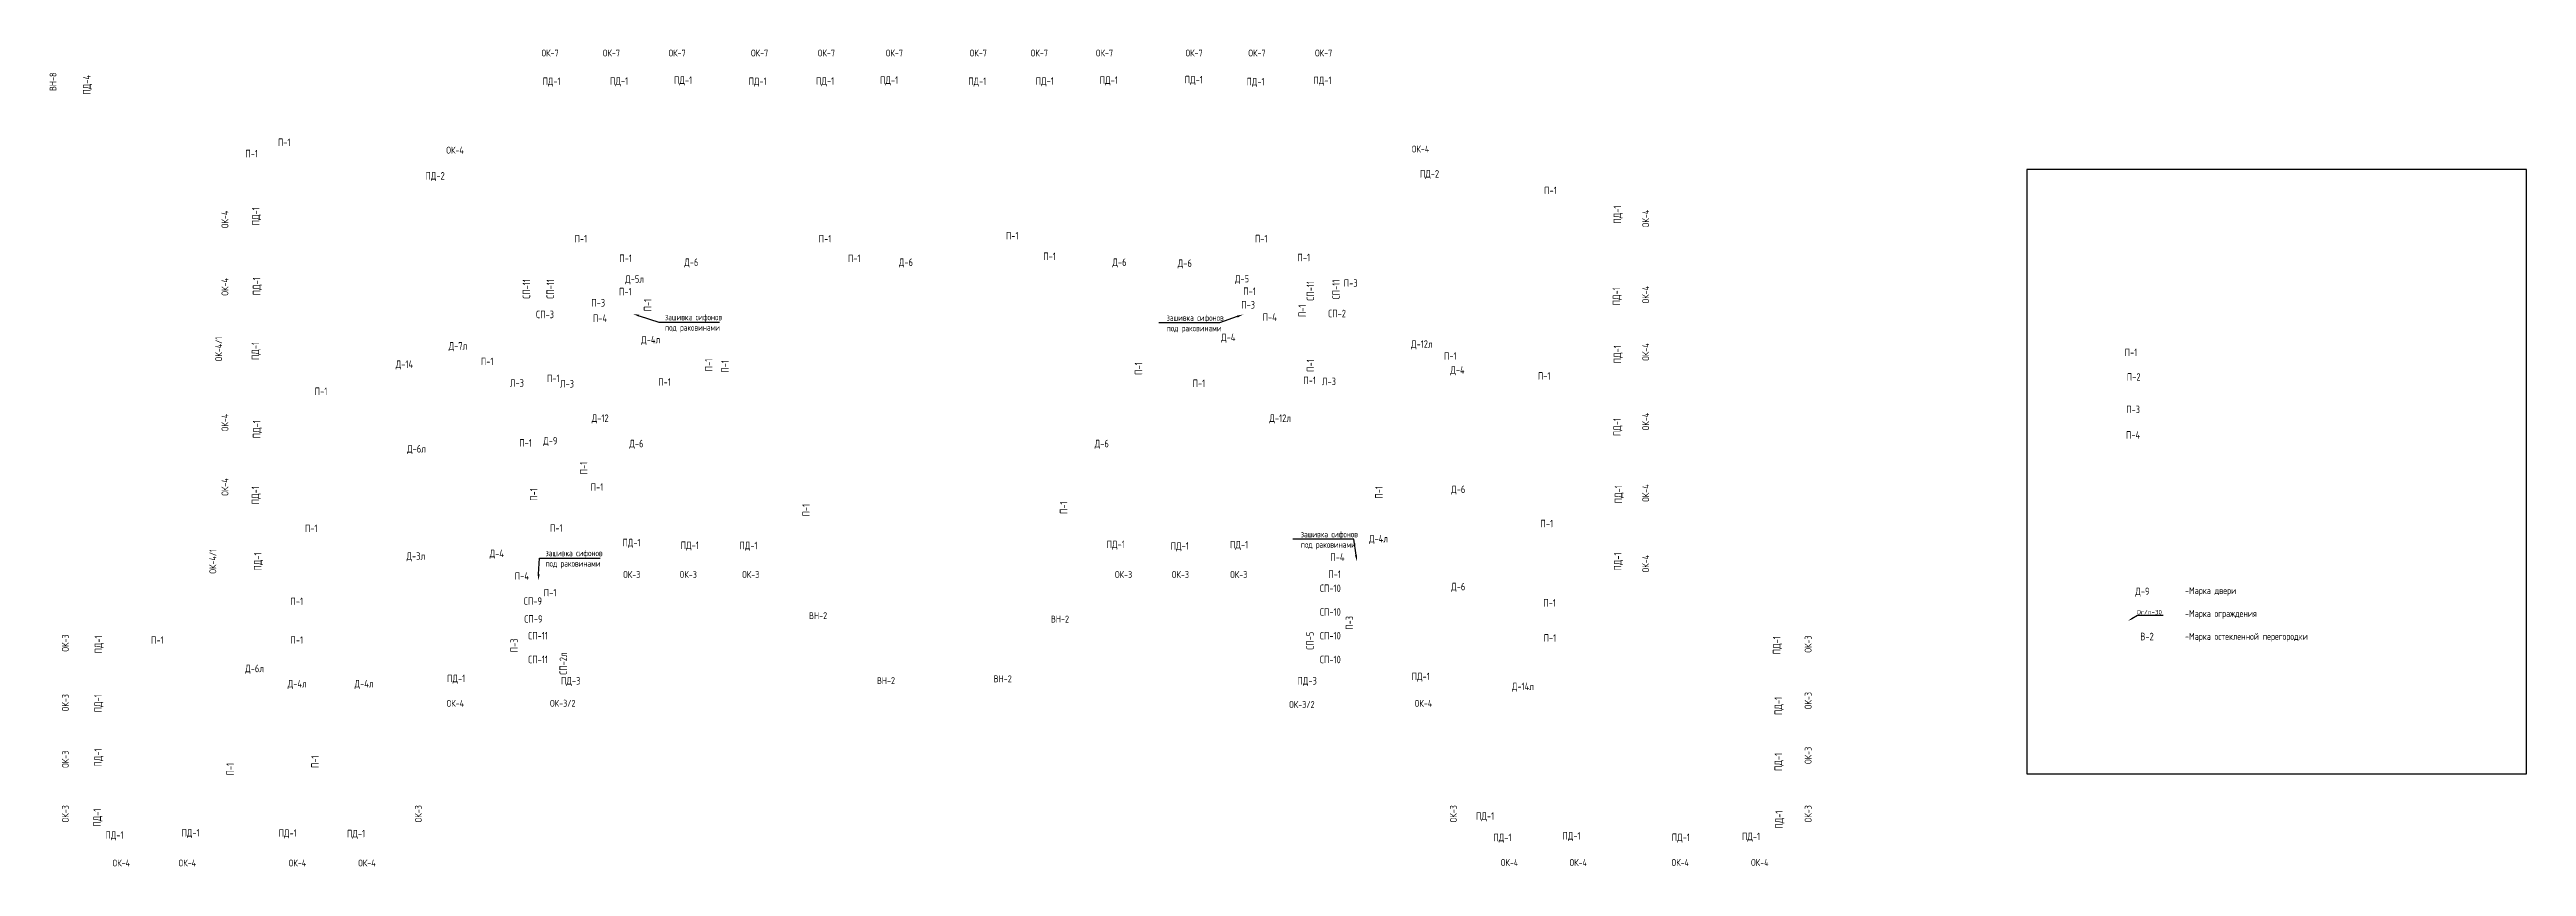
# Model space of a CAD drawing. Header units: millimetres. Extents: x -847489 to 546831, y -250322 to 947412.
# Drawn here: x -78137 to 20965, y 54542 to 87230 of the extents above; entities that cross this region are included whole.
import ezdxf
from ezdxf import colors
from ezdxf.entities.mleader import LeaderData, LeaderLine
from ezdxf.enums import TextEntityAlignment as Align
from ezdxf.math import Vec2, Vec3

# ---------------------------------------------------------------- set-up
doc = ezdxf.new("R2010")
doc.units = ezdxf.units.MM
doc.layers.add('PDF _0', color=7, linetype='Continuous')
for name, color, linetype, lineweight in [('АР-Выноски', 5, 'Continuous', 5), ('АР.РД_Маркер_Двери', 76, 'Continuous', 15), ('АР_Выноски АПР', 5, 'Continuous', 5), ('АР_Подоконники', 163, 'Continuous', 9), ('Маркировка ОКОН', 7, 'Continuous', 18)]:
    doc.layers.add(name, color=color, linetype=linetype, lineweight=lineweight)
doc.styles.add('ICOCPEUR', font='isocpeur.ttf')
doc.styles.add('ISOCPEUR', font='isocpeur.ttf', dxfattribs={"width": 0.7})
doc.styles.add('PDF ISOCPEUR', font='isocpeur.ttf')
doc.styles.add('Архитект', font='isocpeur.ttf', dxfattribs={"width": 0.8, "oblique": 8})

msp = doc.modelspace()

# ---------------------------------------------------------------- texts
at = {"insert": (7304.453, 67094.1), "char_height": 275, "width": 10706.56824, "attachment_point": 1, "style": 'ISOCPEUR'}
msp.add_mtext('{\\C256;\\c0;\\P\\pxql;\\P\\P-Марка двери\\P\\P\\pq*;-Марка ограждения\\P\\P-Марка остекленной перегородки }', dxfattribs=at)
at = {"layer": 'АР.РД_Маркер_Двери', "color": 5, "style": 'Архитект', "width": 0.8}
for s, p in [('Д-6', (-52458.465, 78719.915)), ('Д-6', (-43871.711, 78719.915)), ('Д-6', (-35326.711, 78719.915)), ('Д-6', (-32715.135, 78679.89)), ('Д-5л', (-54728.336, 78047.308)), ('Д-5', (-30426.4, 78062.563)), ('СП-3', (-58312.33, 76629.329)), ('СП-2', (-26624.308, 76667.09)), ('Д-7л', (-61796.392, 75371.244)), ('Д-4л', (-54085.498, 75621.664)), ('Д-4', (-30975.291, 75713.484)), ('Д-12л', (-23232.083, 75444.288)), ('Д-14', (-63938.199, 74638.388)), ('Д-4', (-21805.159, 74408.642)), ('Л-3', (-59436.697, 73885.653, -3.924)), ('Л-3', (-57433.336, 73853.761, -3.924)), ('Л-3', (-26946.08, 73949.628, -3.924)), ('Д-12', (-56104.347, 72479.106)), ('Д-12л', (-28897.733, 72479.106)), ('Д-6л', (-63454.857, 71253.404)), ('Д-9', (-58099.973, 71575.92)), ('Д-6', (-54656.043, 71463.725)), ('Д-6', (-36037.647, 71463.725)), ('Д-6', (-21773.85, 69635.813)), ('Д-4л', (-24965.356, 67658.511)), ('Д-3л', (-63480.697, 66962.714)), ('Д-4', (-60242.312, 67066.369)), ('СП-10', (-26891.647, 65674.249)), ('Д-6', (-21773.85, 65742.155)), ('Д-9', (5598.218, 65551.044)), ('СП-9', (-58798.952, 65160.368)), ('СП-9', (-58777.418, 64445.73)), ('СП-10', (-26891.647, 64724.249)), ('СП-11', (-58593.414, 63774.223)), ('СП-10', (-26891.647, 63774.249)), ('В-2', (5782.648, 63743.631)), ('Д-6л', (-69931.713, 62464.2)), ('СП-11', (-58593.414, 62824.223)), ('СП-10', (-26891.647, 62824.249)), ('Д-4л', (-68228.537, 61853.103)), ('Д-4л', (-65553.848, 61853.103)), ('Д-14л', (-19187.274, 61746.861))]:
    msp.add_text(s, height=300, dxfattribs=at).set_placement(p, align=Align.MIDDLE_CENTER)
for s, p in [('СП-11', (-59055.182, 77648.968)), ('СП-11', (-58104.432, 77648.968)), ('СП-11', (-27690.192, 77573.748)), ('СП-11', (-26666.51, 77628.453)), ('СП-5', (-27704.885, 63574.173, 3.924)), ('СП-2л', (-57583.355, 62658.033))]:
    msp.add_text(s, height=300, rotation=90, dxfattribs=at).set_placement(p, align=Align.MIDDLE_CENTER)
at = {"layer": 'АР_Подоконники', "color": 4, "style": 'Архитект', "width": 0.8}
for s, p in [('ПД-4', (-76643.379, 85819.611)), ('ПД-1', (-69885.665, 80556.205)), ('ПД-1', (-15408.597, 80627.483)), ('ПД-1', (-69853.453, 77755.898)), ('ПД-1', (-15447.756, 77352.623)), ('ПД-1', (-69901.769, 75165.682)), ('ПД-1', (-15408.382, 75034.428)), ('ПД-1', (-69852.805, 72035.439)), ('ПД-1', (-15421.44, 72121.143)), ('ПД-1', (-69901.121, 69396.071)), ('ПД-1', (-15364.772, 69430.625)), ('ПД-1', (-69804.488, 66745.682)), ('ПД-1', (-15393.477, 66745.682)), ('ПД-1', (-76182.62, 63425.532)), ('ПД-1', (-9035.995, 63395.159)), ('ПД-1', (-76198.782, 61067.418)), ('ПД-1', (-8969.942, 60963.817)), ('ПД-1', (-76198.782, 58903.124)), ('ПД-1', (-8970.344, 58726.968)), ('ПД-1', (-76231.11, 56496.556)), ('ПД-1', (-8937.703, 56414.367))]:
    msp.add_text(s, height=300, rotation=90, dxfattribs=at).set_placement(p, align=Align.MIDDLE_CENTER)
for s, p in [('ПД-1', (-58050.751, 85959.834)), ('ПД-1', (-55347.967, 85971.526)), ('ПД-1', (-52788.781, 86004.15)), ('ПД-1', (-49807.641, 85959.834)), ('ПД-1', (-47104.857, 85971.526)), ('ПД-1', (-44545.671, 86004.15)), ('ПД-1', (-41019.186, 85959.834)), ('ПД-1', (-38316.402, 85971.526)), ('ПД-1', (-35757.216, 86004.15)), ('ПД-1', (-32353.774, 86025.585)), ('ПД-1', (-29885.033, 85945.768)), ('ПД-1', (-27205.721, 85996.56)), ('ПД-1', (-54851.202, 67502.438)), ('ПД-1', (-52521.367, 67395.145)), ('ПД-1', (-50170.055, 67384.416)), ('ПД-1', (-35482.219, 67430.192)), ('ПД-1', (-32919.36, 67365.354)), ('ПД-1', (-30540.332, 67419.386)), ('ПД-1', (-61867.267, 62064.956)), ('ПД-3', (-57284.765, 61970.321)), ('ПД-3', (-27819.765, 61970.321)), ('ПД-1', (-23278.902, 62146.92)), ('ПД-1', (-20698.61, 56559.502)), ('ПД-1', (-75536.675, 55798.109)), ('ПД-1', (-72494.362, 55889.619)), ('ПД-1', (-68611.668, 55877.962)), ('ПД-1', (-65875.424, 55857.48)), ('ПД-1', (-20005.033, 55701.383)), ('ПД-1', (-17241.73, 55767.391)), ('ПД-1', (-12867.979, 55710.267)), ('ПД-1', (-10060.636, 55743.272))]:
    msp.add_text(s, height=300, dxfattribs=at).set_placement(p, align=Align.MIDDLE_CENTER)
at = {"layer": 'АР_Подоконники', "color": 3, "style": 'Архитект', "width": 0.8}
for s, p in [('П-1', (-68749.143, 83518.405)), ('П-1', (-70049.411, 83067.349)), ('ПД-2', (-62711.197, 82176.321)), ('ПД-2', (-22923.759, 82256.443)), ('П-1', (-18086.828, 81593.141)), ('П-1', (-56880.476, 79658.832)), ('П-1', (-47109.49, 79658.807)), ('П-1', (-39620.66, 79778.832)), ('П-1', (-29656.875, 79664.246)), ('П-1', (-55087.169, 78877.791)), ('П-1', (-45939.947, 78875.213)), ('П-1', (-38125.627, 78958.49)), ('П-1', (-27955.149, 78905.966)), ('П-1', (-55099.416, 77544.516)), ('П-1', (-30126.911, 77558.594)), ('П-3', (-26076.84, 77885.059)), ('П-3', (-56185.419, 77094.711)), ('П-4', (-56113.572, 76479.443)), ('П-3', (-30182.327, 77014.428)), ('П-4', (-29317.68, 76521.735)), ('П-1', (-60629.27, 74751.409)), ('П-1', (-22090.536, 74966.75)), ('П-1', (5142.125, 75111.605)), ('П-1', (-67273.936, 73555.222)), ('П-1', (-57982.621, 74073.718)), ('П-1', (-53532.461, 73924.841)), ('П-1', (-32150.208, 73875.005)), ('П-1', (-27718.545, 73992.193)), ('П-1', (-18338.238, 74169.304)), ('П-2', (5249.273, 74128.569)), ('П-3', (5225.978, 72829.917)), ('П-1', (-59094.577, 71488.236)), ('П-4', (5225.978, 71809.358)), ('П-1', (-56232.809, 69723.872)), ('П-1', (-18232.668, 68260.805)), ('П-1', (-67666.131, 68072.585)), ('П-1', (-57861.516, 68083.63)), ('П-4', (-26608.993, 66917.583)), ('П-4', (-59239.475, 66164.468)), ('П-1', (-58109.434, 65498.184)), ('П-1', (-26722.178, 66236.973)), ('П-1', (-68245.655, 65151.143)), ('П-1', (-18118.26, 65089.175)), ('П-1', (-73823.067, 63600.99)), ('П-1', (-68245.655, 63600.99)), ('П-1', (-18110.189, 63685.507))]:
    msp.add_text(s, height=300, dxfattribs=at).set_placement(p, align=Align.MIDDLE_CENTER)
for s, p in [('П-1', (-54207.539, 77004.551)), ('П-1', (-28018.07, 76773.564)), ('П-1', (-51765.324, 74608.68)), ('П-1', (-51111.541, 74550.921)), ('П-1', (-34567.836, 74464.266)), ('П-1', (-27690.035, 74584.375)), ('П-1', (-56767.577, 70486.68)), ('П-1', (-58763.636, 69423.159)), ('П-1', (-24947.199, 69512.176)), ('П-1', (-47870, 68797.088)), ('П-1', (-37565.786, 68896.882)), ('П-3', (-26130.127, 64287.408)), ('П-3', (-59550.016, 63389.677)), ('П-1', (-70909.53, 58433.334)), ('П-1', (-67517.852, 58733.118))]:
    msp.add_text(s, height=300, rotation=90, dxfattribs=at).set_placement(p, align=Align.MIDDLE_CENTER)
at = {"layer": 'Маркировка ОКОН', "lineweight": 0, "char_height": 275.42308, "style": 'PDF ISOCPEUR'}
for s, insert, attachment_point, rotation in [('{\\W0.8;ОК-7}', (-57766.344, 86952.479), 9, 359.99778736), ('{\\W0.8;ОК-7}', (-55310.55, 86952.479), 9, 359.99778736), ('{\\W0.8;ОК-7}', (-52683.211, 86952.479), 9, 359.99778736), ('{\\W0.8;ОК-7}', (-49383.698, 86952.479), 9, 359.99778736), ('{\\W0.8;ОК-7}', (-46709.611, 86952.479), 9, 359.99778736), ('{\\W0.8;ОК-7}', (-43988.972, 86952.479), 9, 359.99778736), ('{\\W0.8;ОК-7}', (-40635.359, 86952.479), 9, 359.99778736), ('{\\W0.8;ОК-7}', (-38191.267, 86952.479), 9, 359.99778736), ('{\\W0.8;ОК-7}', (-35584.151, 86952.479), 9, 359.99778736), ('{\\W0.8;ОК-7}', (-31999.333, 86952.479), 9, 359.99778736), ('{\\W0.8;ОК-7}', (-29484.386, 86952.479), 9, 359.99778736), ('{\\W0.8;ОК-7}', (-26816.396, 86952.479), 9, 359.99778736), ('{\\W0.8;ВН-8}', (-77860.51, 85567.198), 7, 90), ('{\\W0.8;ОК-4}', (-61561.864, 83064.53), 9, 359.99778736), ('{\\W0.8;ОК-4}', (-22932.996, 83110.23), 9, 359.99778736), ('{\\W0.8;ОК-4}', (-70981.095, 80083.326), 7, 90), ('{\\W0.8;ОК-4}', (-14411.556, 80119.972), 1, 90), ('{\\W0.8;ОК-4}', (-70981.095, 77382.024), 7, 90), ('{\\W0.8;ОК-4}', (-14411.556, 77070.538), 1, 90), ('{\\W0.8;ОК-4}', (-14411.556, 74776.448), 1, 90), ('{\\W0.8;ОК-4}', (-70981.095, 71958.479), 7, 90), ('{\\W0.8;ОК-4}', (-14411.556, 71993.462), 1, 90), ('{\\W0.8;ОК-4}', (-70981.095, 69375.964), 7, 90), ('{\\W0.8;ОК-4}', (-14411.556, 69131.481), 1, 90), ('{\\W0.8;ОК-4}', (-14411.556, 66307.79), 1, 90), ('{\\W0.8;ОК-3}', (-54498.05, 66085.978, -0.16), 9, 359.99778736), ('{\\W0.8;ОК-3}', (-52236.641, 66085.978, -0.16), 9, 359.99778736), ('{\\W0.8;ОК-3}', (-49735.966, 66085.978, -0.16), 9, 359.99778736), ('{\\W0.8;ОК-3}', (-34819.971, 66085.978, -0.16), 9, 359.99778736), ('{\\W0.8;ОК-3}', (-32545.205, 66085.978, -0.16), 9, 359.99778736), ('{\\W0.8;ОК-3}', (-30211.812, 66085.978, -0.16), 9, 359.99778736), ('{\\W0.8;ВН-2}', (-47748.58, 64440.259), 7, 0.00221264), ('{\\W0.8;ВН-2}', (-38071.158, 64303.109), 7, 0.00221264), ('{\\W0.8;ОК-3}', (-77641.902, 63138.566), 1, 90), ('{\\W0.8;ОК-3}', (-7912.073, 63098.5), 1, 90), ('{\\W0.8;ВН-2}', (-45033.471, 61839.975), 7, 0.00221264), ('{\\W0.8;ВН-2}', (-40363.791, 61912.506), 7, 0.00221264), ('{\\W0.8;ОК-3}', (-7912.073, 60835.996), 1, 90), ('{\\W0.8;ОК-3}', (-77641.902, 60751.277), 1, 90), ('{\\W0.8;ОК-4}', (-61551.11, 60929.015, -0.16), 9, 359.99778736), ('{\\W0.8;ОК-4}', (-22816.344, 60929.015, -0.16), 9, 359.99778736), ('{\\W0.8;ОК-3}', (-77641.902, 58487.466), 1, 90), ('{\\W0.8;ОК-3}', (-7912.073, 58643.456), 1, 90), ('{\\W0.8;ОК-3}', (-77641.902, 56305.976), 1, 90), ('{\\W0.8;ОК-3}', (-63519.819, 56305.976), 1, 90), ('{\\W0.8;ОК-3}', (-22107.504, 56305.976), 1, 90), ('{\\W0.8;ОК-3}', (-7912.073, 56305.976), 1, 90), ('{\\W0.8;ОК-4}', (-74914.536, 54542.202), 9, 359.99778736), ('{\\W0.8;ОК-4}', (-72272.774, 54542.202), 9, 359.99778736), ('{\\W0.8;ОК-4}', (-67868.679, 54542.202), 9, 359.99778736), ('{\\W0.8;ОК-4}', (-65087.145, 54542.202), 9, 359.99778736), ('{\\W0.8;ОК-4}', (-19371.344, 54563.744), 9, 359.99778736), ('{\\W0.8;ОК-4}', (-16622.853, 54563.744), 9, 359.99778736), ('{\\W0.8;ОК-4}', (-12540.035, 54563.744), 9, 359.99778736), ('{\\W0.8;ОК-4}', (-9358.173, 54563.744), 9, 359.99778736)]:
    msp.add_mtext(s, dxfattribs=dict(at, insert=insert, attachment_point=attachment_point, rotation=rotation))
at = {"layer": 'Маркировка ОКОН', "lineweight": 0, "char_height": 275.42308, "attachment_point": 7, "style": 'PDF ISOCPEUR'}
for s, insert, width, rotation in [('{\\W0.8;ОК-4/1}', (-71229.704, 74754.585), 798.72692, 90), ('{\\W0.8;ОК-4/1}', (-71466.327, 66258.102), 798.72692, 90), ('{\\W0.8;ОК-3/2}', (-58111.5, 60933.515), 771.18462, 0.00221264), ('{\\W0.8;ОК-3/2}', (-28538, 60884.5), 771.18462, 0.00221264)]:
    msp.add_mtext(s, dxfattribs=dict(at, insert=insert, width=width, rotation=rotation))

# ---------------------------------------------------------------- linework, layer by layer
at = {"layer": 'PDF _0', "color": 6}
msp.add_lwpolyline([(976.236, 58251.105), (20965.172, 58251.105), (20965.172, 82431.64), (976.236, 82431.64)], close=True, dxfattribs=at)

msp.set_redraw_order([(e.dxf.handle, doc.entitydb.next_handle()) for e in msp.query("TEXT MTEXT ATTDEF DIMENSION ARC_DIMENSION")])  # texts and dimensions are drawn at this point

# ---------------------------------------------------------------- leaders
at = {"layer": 'АР-Выноски'}
ml = msp.add_multileader_mtext('Standard', dxfattribs=at)
ml.set_content('Ог/п-30', color=256, style='ICOCPEUR')
ml.set_leader_properties()
ml.build(insert=Vec2(0, 0))
ml.multileader.update_dxf_attribs({"text_left_attachment_type": 6, "text_right_attachment_type": 6, "dogleg_length": 72, "arrow_head_size": 180})
ctx = ml.context
ctx.base_point, ctx.char_height, ctx.arrow_head_size, ctx.landing_gap_size, ctx.plane_origin = Vec3(5497.819, 64591.255), 180, 180, 18, Vec3(-6709.355, 65522.054)
ctx.left_attachment, ctx.right_attachment, ctx.text_align_type = 6, 6, 2
notes = []
notes.append((ctx, [(1, (1, 1, 0), (5408.181, 64591.255), (1, 0), 89.638, [(0, [(5022.308, 64366.767)], 0, [])])]))
ctx.mtext.insert, ctx.mtext.width, ctx.mtext.alignment, ctx.mtext.flow_direction = Vec3(6379.819, 64807.255), 1726.91899, 3, 5
at = {"layer": 'АР_Выноски АПР'}
ml = msp.add_multileader_mtext('Standard', dxfattribs=at)
ml.set_content('зашивка сифонов \\Pпод раковинами', color=256, style='ISOCPEUR')
ml.set_leader_properties()
ml.build(insert=Vec2(0, 0))
ml.multileader.update_dxf_attribs({"text_left_attachment_type": 6, "text_right_attachment_type": 6, "dogleg_length": 100, "arrow_head_size": 250})
ctx = ml.context
ctx.base_point, ctx.char_height, ctx.arrow_head_size, ctx.landing_gap_size, ctx.plane_origin = Vec3(-53533.904, 76322.739), 250, 250, 25, Vec3(-48326.399, 87015.964)
ctx.left_attachment, ctx.right_attachment = 6, 6
notes.append((ctx, [(0, (1, 1, 0), (-53756.837, 76322.739), (1, 0), 222.933, [(2, [(-54790.501, 76653.015)], 0, [])])]))
ctx.mtext.insert, ctx.mtext.width, ctx.mtext.defined_height, ctx.mtext.flow_direction = Vec3(-53508.904, 76647.739), 4200.76545, 12.17, 5
ml = msp.add_multileader_mtext('Standard', dxfattribs=at)
ml.set_content('зашивка сифонов \\Pпод раковинами', color=256, style='ISOCPEUR')
ml.set_leader_properties()
ml.build(insert=Vec2(0, 0))
ml.multileader.update_dxf_attribs({"text_left_attachment_type": 6, "text_right_attachment_type": 6, "dogleg_length": 100, "arrow_head_size": 250})
ctx = ml.context
ctx.base_point, ctx.char_height, ctx.arrow_head_size, ctx.landing_gap_size, ctx.plane_origin = Vec3(-33463.668, 76297.785), 250, 250, 25, Vec3(-23914.922, 86991.01)
ctx.left_attachment, ctx.right_attachment = 6, 6
notes.append((ctx, [(1, (1, 1, 0), (-31326.984, 76297.785), (-1, 0), 222.933, [(2, [(-30379.024, 76628.06)], 0, [])])]))
ctx.mtext.insert, ctx.mtext.width, ctx.mtext.defined_height, ctx.mtext.flow_direction = Vec3(-33438.668, 76622.785), 4200.76545, 12.17, 5
ml = msp.add_multileader_mtext('Standard', dxfattribs=at)
ml.set_content('зашивка сифонов \\Pпод раковинами', color=256, style='ISOCPEUR')
ml.set_leader_properties()
ml.build(insert=Vec2(0, 0))
ml.multileader.update_dxf_attribs({"text_left_attachment_type": 6, "text_right_attachment_type": 6, "dogleg_length": 100, "arrow_head_size": 250})
ctx = ml.context
ctx.base_point, ctx.char_height, ctx.arrow_head_size, ctx.landing_gap_size, ctx.plane_origin = Vec3(-28095.156, 67636.332), 250, 250, 25, Vec3(-19362.466, 77108.632)
ctx.left_attachment, ctx.right_attachment = 6, 6
notes.append((ctx, [(1, (1, 1, 0), (-25958.473, 67636.332), (-1, 0), 222.933, [(2, [(-25826.568, 66745.682)], 0, [])])]))
ctx.mtext.insert, ctx.mtext.width, ctx.mtext.defined_height, ctx.mtext.flow_direction = Vec3(-28070.156, 67961.332), 4200.76545, 12.17, 5
ml = msp.add_multileader_mtext('Standard', dxfattribs=at)
ml.set_content('зашивка сифонов \\Pпод раковинами', color=256, style='ISOCPEUR')
ml.set_leader_properties()
ml.build(insert=Vec2(0, 0))
ml.multileader.update_dxf_attribs({"text_left_attachment_type": 6, "text_right_attachment_type": 6, "dogleg_length": 100, "arrow_head_size": 250})
ctx = ml.context
ctx.base_point, ctx.char_height, ctx.arrow_head_size, ctx.landing_gap_size, ctx.plane_origin = Vec3(-58314.139, 66881.861), 250, 250, 25, Vec3(-52086.977, 76459.464)
ctx.left_attachment, ctx.right_attachment = 6, 6
notes.append((ctx, [(0, (1, 1, 0), (-58537.072, 66881.861), (1, 0), 222.933, [(2, [(-58578.691, 65982.789)], 0, [])])]))
ctx.mtext.insert, ctx.mtext.width, ctx.mtext.defined_height, ctx.mtext.flow_direction = Vec3(-58289.139, 67206.861), 4200.76545, 12.17, 5
for ctx, leaders in notes:
    for number, flags, end, landing, length, lines in leaders:
        leader = LeaderData()
        leader.index, (leader.has_last_leader_line, leader.has_dogleg_vector, leader.attachment_direction) = number, flags
        leader.last_leader_point, leader.dogleg_vector, leader.dogleg_length = Vec3(end), Vec3(landing), length
        for number, points, colour, breaks in lines:
            line = LeaderLine()
            line.index, line.vertices, line.color, line.breaks = number, Vec3.list(points), colors.encode_raw_color(colour), breaks
            leader.lines.append(line)
        ctx.leaders.append(leader)

doc.saveas('drawing.dxf')
